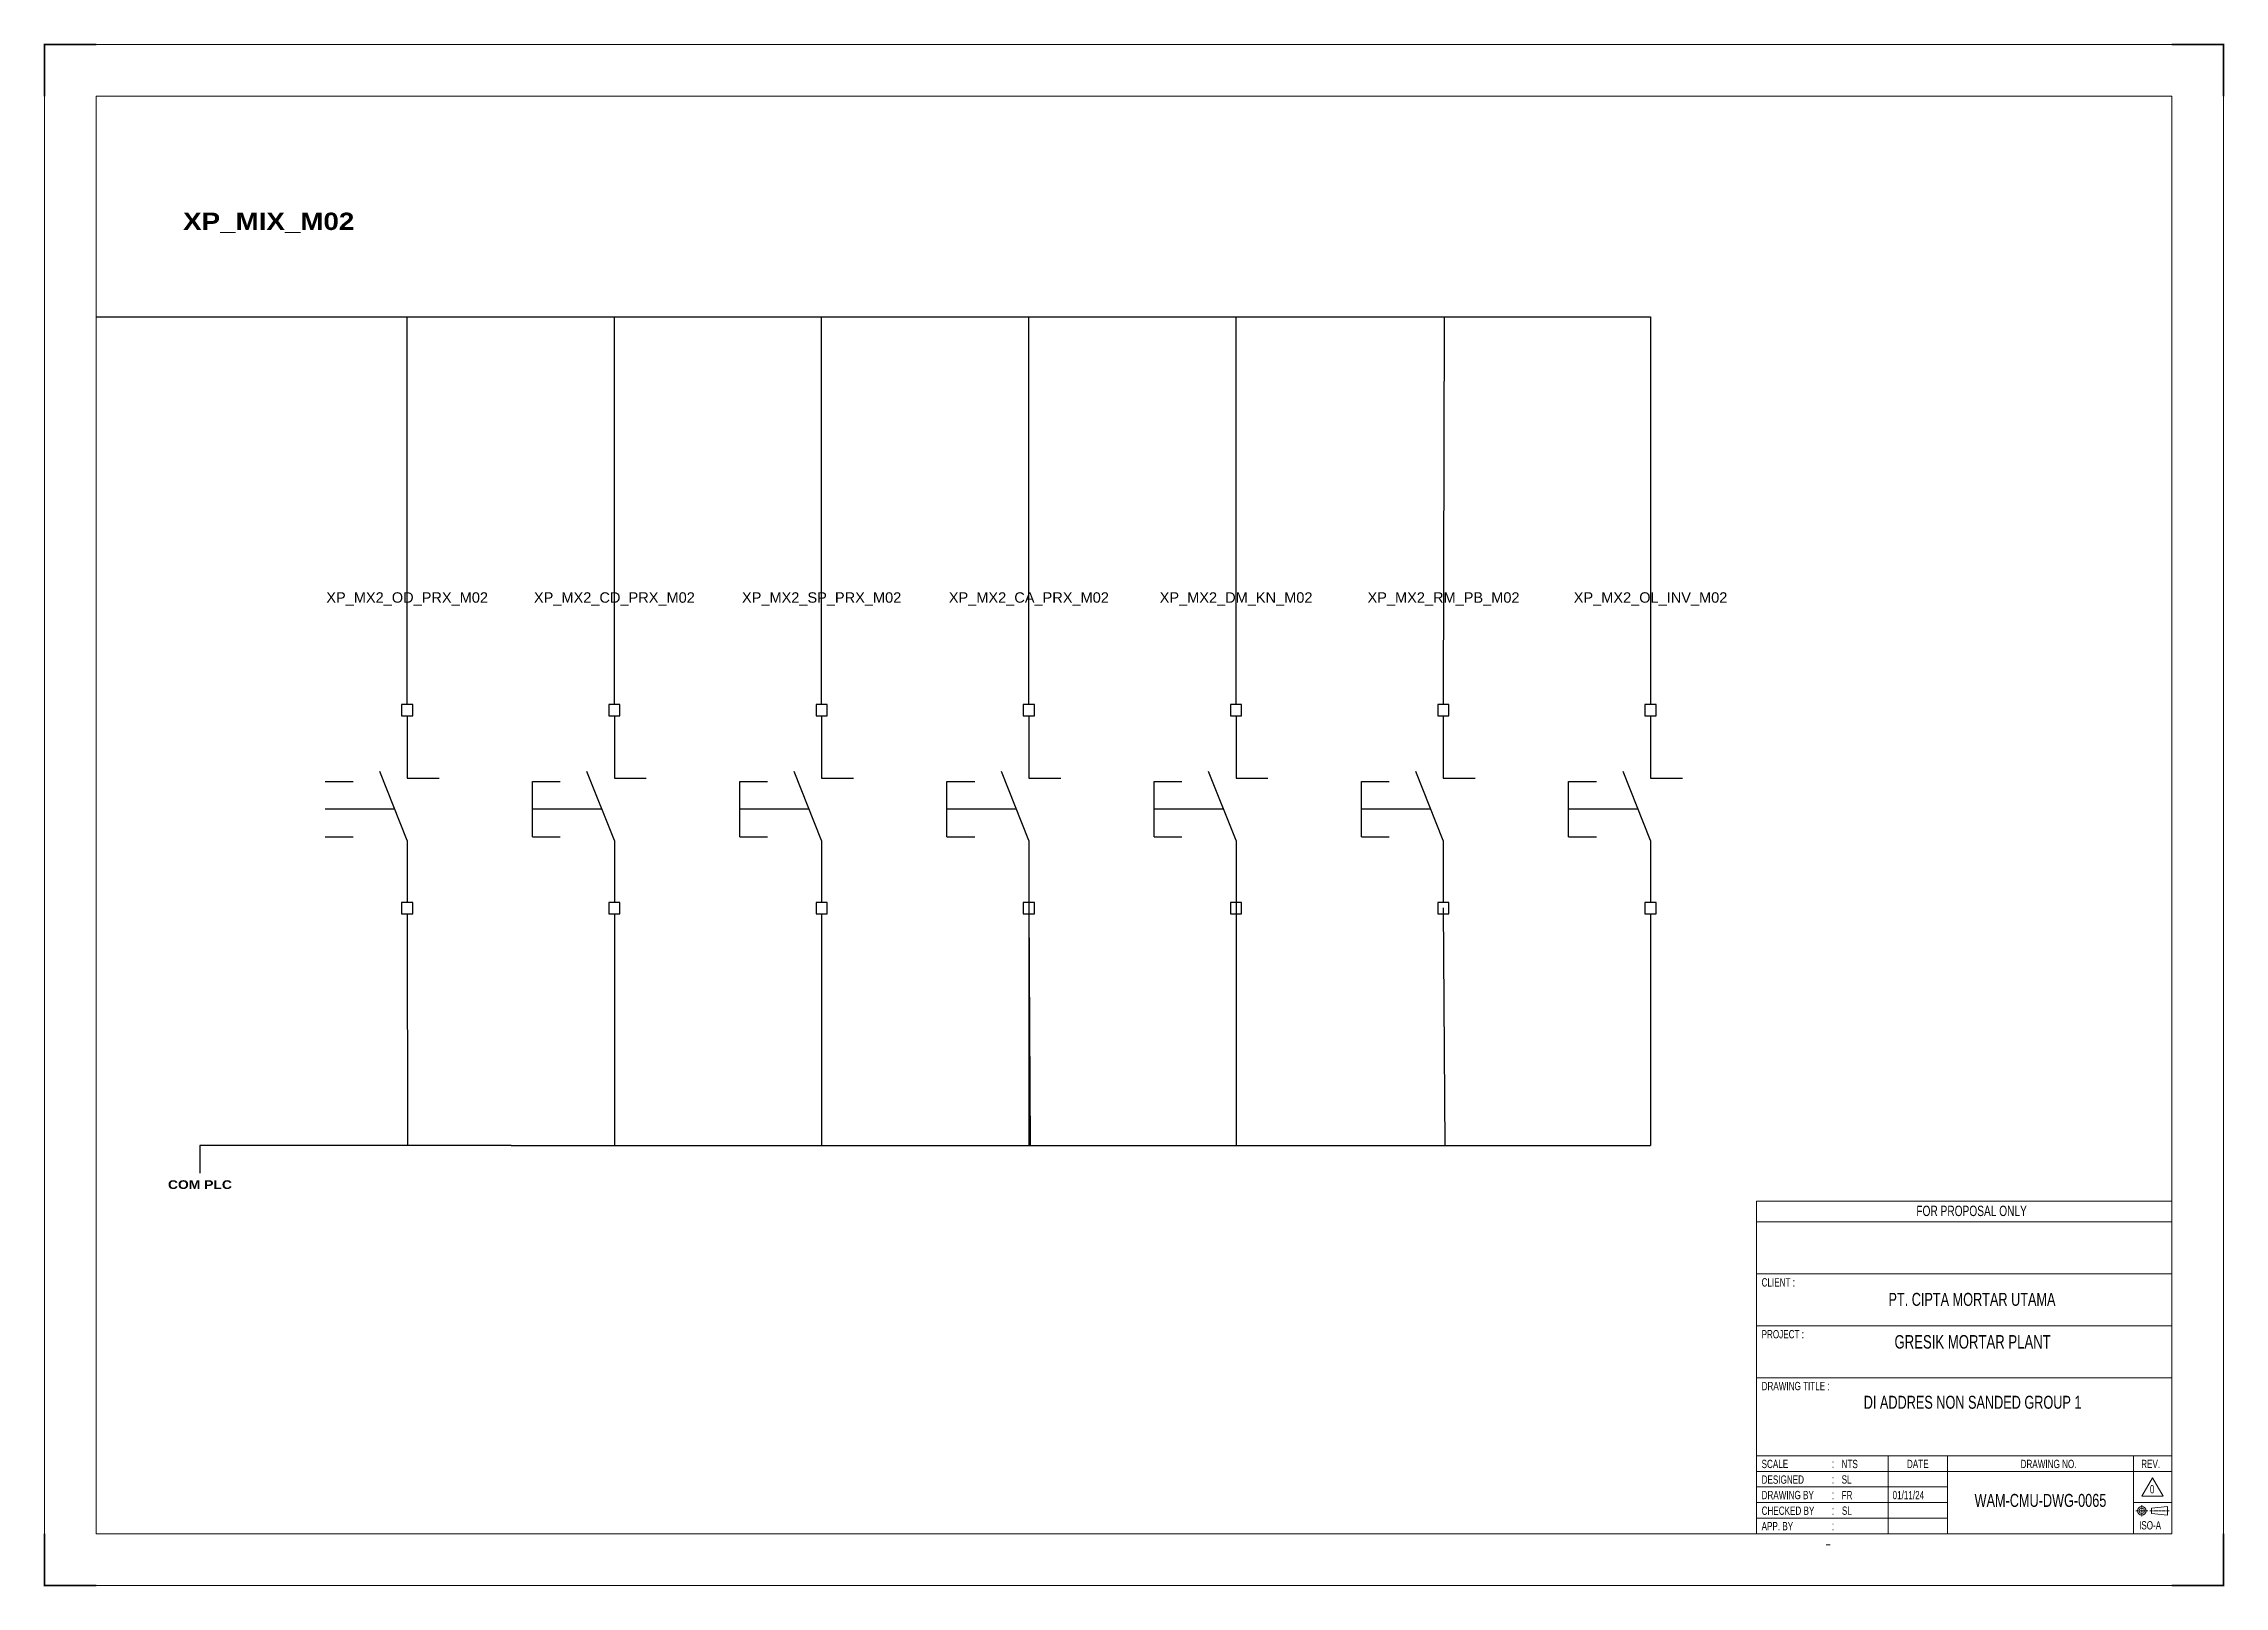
# Model space of a CAD drawing. Header units: centimetres. Extents: x -30014 to 38541, y 15960 to 46751.
# Drawn here: x 16703 to 22985, y 33853 to 38297 of the extents above; entities that cross this region are included whole.
import ezdxf
from ezdxf.enums import TextEntityAlignment as Align

# ---------------------------------------------------------------- set-up
doc = ezdxf.new("R2010")
doc.units = ezdxf.units.CM
doc.header["$MEASUREMENT"] = 0
doc.linetypes.add('CENTER', pattern=[2, 1.25, -0.25, 0.25, -0.25])
for name, color, linetype in [('1', 7, 'Continuous'), ('Etiket-Line-L', 7, 'Continuous'), ('EtIket-Line-S', 2, 'Continuous'), ('Etiket-Text-List0', 2, 'Continuous'), ('Etiket-Text-List1', 3, 'Continuous'), ('Etiket-Text-List2', 1, 'Continuous')]:
    doc.layers.add(name, color=color, linetype=linetype)
for name, color, linetype, lineweight in [('Center_line', 2, 'CENTER', 5), ('Etiket', 7, 'Continuous', 5), ('Object', 4, 'Continuous', 25)]:
    doc.layers.add(name, color=color, linetype=linetype, lineweight=lineweight)
doc.styles.add('Bold', font='ariblk.ttf', dxfattribs={"height": 25.4})
doc.styles.add('DIM', font='romans', dxfattribs={"height": 6.096})
doc.styles.get("Standard").update_dxf_attribs({"font": 'arial.ttf'})

msp = doc.modelspace()

# ---------------------------------------------------------------- texts
at = {"ltscale": 500, "style": 'Bold'}
msp.add_text('XP_MIX_M02', height=50, dxfattribs=at).set_placement((17104.6, 37759.7))
at = {"ltscale": 50}
for s, p in [('XP_MX2_OD_PRX_M02', (17750.1, 36701.1)), ('XP_MX2_CD_PRX_M02', (18347.1, 36701.1)), ('XP_MX2_SP_PRX_M02', (18944.1, 36701.1)), ('XP_MX2_CA_PRX_M02', (19541.1, 36701.1)), ('XP_MX2_DM_KN_M02', (20138.1, 36701.1)), ('XP_MX2_RM_PB_M02', (20735.7, 36701.1)), ('XP_MX2_OL_INV_M02', (21332.1, 36701.1))]:
    msp.add_text(s, height=30, dxfattribs=at).set_placement(p, align=Align.MIDDLE_CENTER)
at = {"ltscale": 50, "style": 'Bold'}
msp.add_text('COM PLC', height=25, dxfattribs=at).set_placement((17153.1, 35022.4), align=Align.TOP_CENTER)

# ---------------------------------------------------------------- blocks, each defined once
blk = doc.blocks.new('x5 Out Line')
at = {"const_width": 0.3}
for points in [[(9.65, 286.71), (0, 286.71), (0, 277.06)], [(405.45, 277.06), (405.45, 286.71), (395.8, 286.71)], [(0, 9.65), (0, 0), (9.65, 0)], [(405.45, 9.65), (405.45, 0), (395.8, 0)]]:
    blk.add_lwpolyline(points, dxfattribs=at)
at = {"lineweight": 15}
blk.add_lwpolyline([(395.8, 9.65), (395.8, 277.06), (9.65, 277.06), (9.65, 9.65)], close=True, dxfattribs=at)
at = {"layer": 'EtIket-Line-S', "lineweight": 9, "ltscale": 0.5}
blk.add_lwpolyline([(0, 0), (405.45, 0), (405.45, 286.71), (0, 286.71)], close=True, dxfattribs=at)
blk = doc.blocks.new('A$C6CDB76E5')
at = {"lineweight": 15}
for p, q in [((-196.2, 0), (-196.2, 157.1)), ((-196.2, 157.1), (0, 157.1)), ((0, 0), (0, 157.1)), ((-196.2, 147.3), (0, 147.3)), ((-196.2, 122.8), (0, 122.8)), ((-196.2, 98.2), (0, 98.2)), ((-196.2, 73.7), (0, 73.7)), ((-196.2, 36.8), (0, 36.8)), ((-134, 0), (-134, 36.8)), ((-105.9, 0), (-105.9, 36.8)), ((-18.1, 0), (-18.1, 36.8)), ((-196.2, 29.4), (0, 29.4)), ((-196.2, 22.1), (-105.9, 22.1)), ((-196.2, 14.7), (-105.9, 14.7)), ((-18.1, 14.7), (0, 14.7)), ((-196.2, 7.4), (-105.9, 7.4))]:
    blk.add_line(p, q, dxfattribs=at)
at = {"layer": 'Center_line', "lineweight": 13}
for p, q in [((-16.9, 10.8), (-11.3, 10.8)), ((-14.1, 13.5), (-14.1, 8)), ((-10.3, 10.8), (-1.2, 10.8))]:
    blk.add_line(p, q, dxfattribs=at)
at = {"layer": 'Etiket-Line-L', "lineweight": 15}
for p, q in [((0, 0), (0, 122.6)), ((-196.2, 0), (0, 0))]:
    blk.add_line(p, q, dxfattribs=at)
blk.add_lwpolyline([(-9, 26.4), (-4, 17.7), (-14.1, 17.7)], close=True, dxfattribs=at)
at = {"layer": 'Object', "lineweight": 15}
blk.add_lwpolyline([(-9.5, 9.5), (-1.9, 8.7), (-1.9, 12.8), (-9.5, 12)], close=True, dxfattribs=at)
for radius in [2.03, 1.27]:
    blk.add_circle((-14.1, 10.8), radius, dxfattribs=at)
at = {"layer": '1', "color": 3, "lineweight": 9, "width": 0.7}
blk.add_text('ISO-A', height=3.91, dxfattribs=at).set_placement((-15.4, 2))
at = {"layer": 'Etiket-Text-List0', "lineweight": 13, "width": 0.7}
for s, height, p in [('CLIENT :', 3.92, (-193.8, 116.8)), ('PROJECT :', 3.92, (-193.8, 92.3)), ('DRAWING TITLE :', 3.923, (-193.8, 67.8)), ('SCALE', 3.92, (-193.8, 31)), (':', 4.17, (-160.6, 31)), ('DATE', 3.92, (-125.1, 31)), ('DRAWING NO.', 3.923, (-71.4, 31)), ('REV.', 3.92, (-14.4, 31)), ('DESIGNED', 3.92, (-193.8, 23.6)), (':', 4.17, (-160.6, 23.6)), ('CHECKED BY ', 3.923, (-193.8, 8.9)), ('DRAWING BY', 3.92, (-193.8, 16.3)), (':', 4.17, (-160.6, 16.3)), (':', 4.17, (-160.6, 8.9)), ('APP. BY ', 3.92, (-193.8, 1.6)), (':', 4.17, (-160.6, 1.6))]:
    blk.add_text(s, height=height, dxfattribs=at).set_placement(p)
at = {"layer": 'Etiket-Text-List1', "lineweight": 9, "width": 0.7}
for tag, p in [('1:XXXX', (-156, 31)), ('EN', (-156, 23.6)), ('DD/MM/YY', (-131.3, 23.6)), ('1', (-10.3, 19.1)), ('EN', (-156, 16.3)), ('EN', (-155.8, 8.9)), ('DD/MM/YY', (-131.3, 16.3)), ('DD/MM/YY', (-131.3, 8.9)), ('EN', (-155.7, 1.6)), ('DD/MM/YY', (-131.3, 1.6))]:
    blk.add_attdef(tag, p, '', height=3.92, dxfattribs=at)
at = {"layer": 'Etiket-Text-List2', "lineweight": 13, "width": 0.7}
for tag, height, p in [('FOR FABRICATION', 4.9, (-94.6, 150.1)), ('CLIENT_NAME', 6.13, (-94.1, 107.7)), ('PROJECT_1', 4.9, (-94.1, 87.5)), ('PROJECT_2', 4.9, (-94.1, 79.2)), ('DRAWING_TITLE1', 6.13, (-94.1, 59)), ('DRAWING_TITLE2', 6.13, (-94.1, 49.9)), ('DRAWING_TITLE3', 6.13, (-94.1, 40.1)), ('LDP-X-XXX-AR-01', 6.13, (-62, 12.7))]:
    blk.add_attdef(tag, text='', height=height, dxfattribs=at).set_placement(p, align=Align.CENTER)

# ---------------------------------------------------------------- linework, layer by layer
at = {"color": 146, "ltscale": 50, "true_color": 0x105689}
for p, q in [((16854.6, 37509.7), (17451.6, 37509.7)), ((17451.6, 37509.7), (18048.6, 37509.7)), ((17750.1, 36392.6), (17750.1, 37509.7)), ((18048.6, 37509.7), (18645.6, 37509.7)), ((18347.1, 36392.6), (18347.1, 37509.7)), ((18645.6, 37509.7), (19242.6, 37509.7)), ((18944.1, 36392.6), (18944.1, 37509.7)), ((19242.6, 37509.7), (19839.6, 37509.7)), ((19541.1, 36392.6), (19541.1, 37509.7)), ((19839.6, 37509.7), (20436.6, 37509.7)), ((20138.1, 36392.6), (20138.1, 37509.7)), ((20436.6, 37509.7), (20735.1, 37509.7)), ((20737.5, 37509.7), (20735.1, 36392.6)), ((20735.1, 37509.7), (21332.1, 37509.7)), ((21332.1, 37509.7), (21332.1, 36392.6)), ((19541.1, 35854.1), (19541.1, 35122.4)), ((20138.1, 35854.1), (20138.1, 35122.4)), ((17750.1, 35790.1), (17750.8, 35122.4)), ((18347.1, 35790.1), (18347.8, 35122.4)), ((18944.1, 35790.1), (18944.1, 35122.4)), ((19541.1, 35807.2), (19545.1, 35122.4)), ((20735.1, 35807.2), (20739.1, 35122.4)), ((21332.1, 35790.1), (21332.1, 35122.4)), ((18049.6, 35122.4), (17153.1, 35122.4)), ((17153.1, 35122.4), (17153.1, 35042.4)), ((18049.6, 35122.4), (19244.6, 35122.4)), ((19244.6, 35122.4), (19244.6, 35122.4)), ((19244.6, 35122.4), (20439.6, 35122.4)), ((20436.6, 35122.4), (20735.1, 35122.4)), ((20735.1, 35122.4), (21332.1, 35122.4))]:
    msp.add_line(p, q, dxfattribs=at)
at = {"ltscale": 50}
for p, q in [((17750.1, 36360.6), (17750.1, 36181.1)), ((18347.1, 36360.6), (18347.1, 36181.1)), ((18944.1, 36360.6), (18944.1, 36181.1)), ((19541.1, 36360.6), (19541.1, 36181.1)), ((20138.1, 36360.6), (20138.1, 36181.1)), ((20735.1, 36360.6), (20735.1, 36181.1)), ((21332.1, 36360.6), (21332.1, 36181.1)), ((17750.1, 36001.6), (17750.1, 35822.1)), ((18347.1, 36001.6), (18347.1, 35822.1)), ((18944.1, 36001.6), (18944.1, 35822.1)), ((19541.1, 36001.6), (19541.1, 35822.1)), ((20138.1, 36001.6), (20138.1, 35822.1)), ((20735.1, 36001.6), (20735.1, 35822.1)), ((21332.1, 36001.6), (21332.1, 35822.1))]:
    msp.add_line(p, q, dxfattribs=at)
at = {"ltscale": 500}
for p, q in [((17750.1, 36001.6), (17670.9, 36199.7)), ((18347.1, 36001.6), (18267.9, 36199.7)), ((18944.1, 36001.6), (18864.9, 36199.7)), ((19541.1, 36001.6), (19461.9, 36199.7)), ((20138.1, 36001.6), (20058.9, 36199.7)), ((20735.1, 36001.6), (20655.9, 36199.7)), ((21332.1, 36001.6), (21252.9, 36199.7)), ((17514.2, 36171.3), (17594.2, 36171.3)), ((17750.1, 36181.1), (17841.9, 36181.1)), ((18111.2, 36011.3), (18111.2, 36171.3)), ((18111.2, 36171.3), (18191.2, 36171.3)), ((18347.1, 36181.1), (18438.9, 36181.1)), ((18708.2, 36011.3), (18708.2, 36171.3)), ((18708.2, 36171.3), (18788.2, 36171.3)), ((18944.1, 36181.1), (19035.9, 36181.1)), ((19305.2, 36011.3), (19305.2, 36171.3)), ((19305.2, 36171.3), (19385.2, 36171.3)), ((19541.1, 36181.1), (19632.9, 36181.1)), ((19902.2, 36011.3), (19902.2, 36171.3)), ((19902.2, 36171.3), (19982.2, 36171.3)), ((20138.1, 36181.1), (20229.9, 36181.1)), ((20499.2, 36011.3), (20499.2, 36171.3)), ((20499.2, 36171.3), (20579.2, 36171.3)), ((20735.1, 36181.1), (20826.9, 36181.1)), ((21096.2, 36011.3), (21096.2, 36171.3)), ((21096.2, 36171.3), (21176.2, 36171.3)), ((21332.1, 36181.1), (21423.9, 36181.1)), ((17714.2, 36091.3), (17514.2, 36091.3)), ((18311.2, 36091.3), (18111.2, 36091.3)), ((18908.2, 36091.3), (18708.2, 36091.3)), ((19505.2, 36091.3), (19305.2, 36091.3)), ((20102.2, 36091.3), (19902.2, 36091.3)), ((20699.2, 36091.3), (20499.2, 36091.3)), ((21296.2, 36091.3), (21096.2, 36091.3)), ((17514.2, 36011.3), (17594.2, 36011.3)), ((18111.2, 36011.3), (18191.2, 36011.3)), ((18708.2, 36011.3), (18788.2, 36011.3)), ((19305.2, 36011.3), (19385.2, 36011.3)), ((19902.2, 36011.3), (19982.2, 36011.3)), ((20499.2, 36011.3), (20579.2, 36011.3)), ((21096.2, 36011.3), (21176.2, 36011.3))]:
    msp.add_line(p, q, dxfattribs=at)
for points in [[(17734.1, 36360.6), (17766.1, 36360.6), (17766.1, 36392.6), (17734.1, 36392.6)], [(18331.1, 36360.6), (18363.1, 36360.6), (18363.1, 36392.6), (18331.1, 36392.6)], [(18928.1, 36360.6), (18960.1, 36360.6), (18960.1, 36392.6), (18928.1, 36392.6)], [(19525.1, 36360.6), (19557.1, 36360.6), (19557.1, 36392.6), (19525.1, 36392.6)], [(20122.1, 36360.6), (20154.1, 36360.6), (20154.1, 36392.6), (20122.1, 36392.6)], [(20719.1, 36360.6), (20751.1, 36360.6), (20751.1, 36392.6), (20719.1, 36392.6)], [(21316.1, 36360.6), (21348.1, 36360.6), (21348.1, 36392.6), (21316.1, 36392.6)], [(17734.1, 35790.1), (17766.1, 35790.1), (17766.1, 35822.1), (17734.1, 35822.1)], [(18331.1, 35790.1), (18363.1, 35790.1), (18363.1, 35822.1), (18331.1, 35822.1)], [(18928.1, 35790.1), (18960.1, 35790.1), (18960.1, 35822.1), (18928.1, 35822.1)], [(19525.1, 35790.1), (19557.1, 35790.1), (19557.1, 35822.1), (19525.1, 35822.1)], [(20122.1, 35790.1), (20154.1, 35790.1), (20154.1, 35822.1), (20122.1, 35822.1)], [(20719.1, 35790.1), (20751.1, 35790.1), (20751.1, 35822.1), (20719.1, 35822.1)], [(21316.1, 35790.1), (21348.1, 35790.1), (21348.1, 35822.1), (21316.1, 35822.1)]]:
    msp.add_lwpolyline(points, close=True, dxfattribs=at)

# ---------------------------------------------------------------- block references
at = {"layer": 'Etiket', "lineweight": 0}
ref = msp.add_blockref('A$C6CDB76E5', (22833.4, 34004.4), dxfattribs=dict(at, xscale=6.095870930054101, yscale=6.095870930054101, zscale=6.095870930054101))
ref.add_attrib('FOR FABRICATION', 'FOR PROPOSAL ONLY', dxfattribs={"layer": 'Etiket-Text-List2', "lineweight": 13, "height": 29.894, "width": 0.7}).set_placement((22257, 34919.3), align=Align.CENTER)
ref.add_attrib('CLIENT_NAME', 'PT. CIPTA MORTAR UTAMA', dxfattribs={"layer": 'Etiket-Text-List2', "lineweight": 13, "height": 37.368, "width": 0.7}).set_placement((22258.1, 34660.7), align=Align.CENTER)
ref.add_attrib('PROJECT_1', 'GRESIK MORTAR PLANT', dxfattribs={"layer": 'Etiket-Text-List2', "lineweight": 13, "height": 38.709, "width": 0.7}).set_placement((22259.9, 34537.7), align=Align.CENTER)
ref.add_attrib('DRAWING_TITLE1', 'DI ADDRES NON SANDED GROUP 1', dxfattribs={"layer": 'Etiket-Text-List2', "lineweight": 13, "height": 37.368, "width": 0.7}).set_placement((22259.9, 34364.3), align=Align.CENTER)
ref.add_attrib('1:XXXX', 'NTS', (21882.5, 34193.3), dxfattribs={"layer": 'Etiket-Text-List1', "lineweight": 13, "height": 23.92, "width": 0.7})
ref.add_attrib('EN', 'SL', (21882.5, 34148.5), dxfattribs={"layer": 'Etiket-Text-List1', "lineweight": 13, "height": 23.92, "width": 0.7})
ref.add_attrib('EN', 'FR', (21882.5, 34103.6), dxfattribs={"layer": 'Etiket-Text-List1', "lineweight": 13, "height": 23.92, "width": 0.7})
ref.add_attrib('DD/MM/YY', '01/11/24', (22029.3, 34103.6), dxfattribs={"layer": 'Etiket-Text-List1', "lineweight": 13, "height": 23.92, "width": 0.7})
ref.add_attrib('EN', 'SL', (21883.4, 34058.8), dxfattribs={"layer": 'Etiket-Text-List1', "lineweight": 13, "height": 23.92, "width": 0.7})
ref.add_attrib('LDP-X-XXX-AR-01', 'WAM-CMU-DWG-0065', dxfattribs={"layer": 'Etiket-Text-List2', "lineweight": 15, "height": 37.368, "width": 0.7}).set_placement((22455.4, 34081.6), align=Align.CENTER)
ref.add_attrib('1', '0', (22770.6, 34120.5), dxfattribs={"layer": 'Etiket-Text-List1', "lineweight": 13, "height": 23.9, "width": 0.7})
at = {"layer": 'Etiket-Line-L', "lineweight": 0}
ref = msp.add_blockref('x5 Out Line', (16705.1, 33854.9), dxfattribs=dict(at, xscale=15.48351216233742, yscale=15.48351216233742, zscale=15.48351216233742))
ref.add_attrib('FILE_NAME', '-', (21835.3, 33962.9), dxfattribs={"layer": 'Etiket-Text-List1', "lineweight": 13, "height": 21.7, "style": 'DIM', "width": 0.7})

msp.set_redraw_order([(e.dxf.handle, doc.entitydb.next_handle()) for e in msp.query("TEXT MTEXT ATTDEF DIMENSION ARC_DIMENSION")])  # texts and dimensions are drawn at this point

doc.saveas('drawing.dxf')
